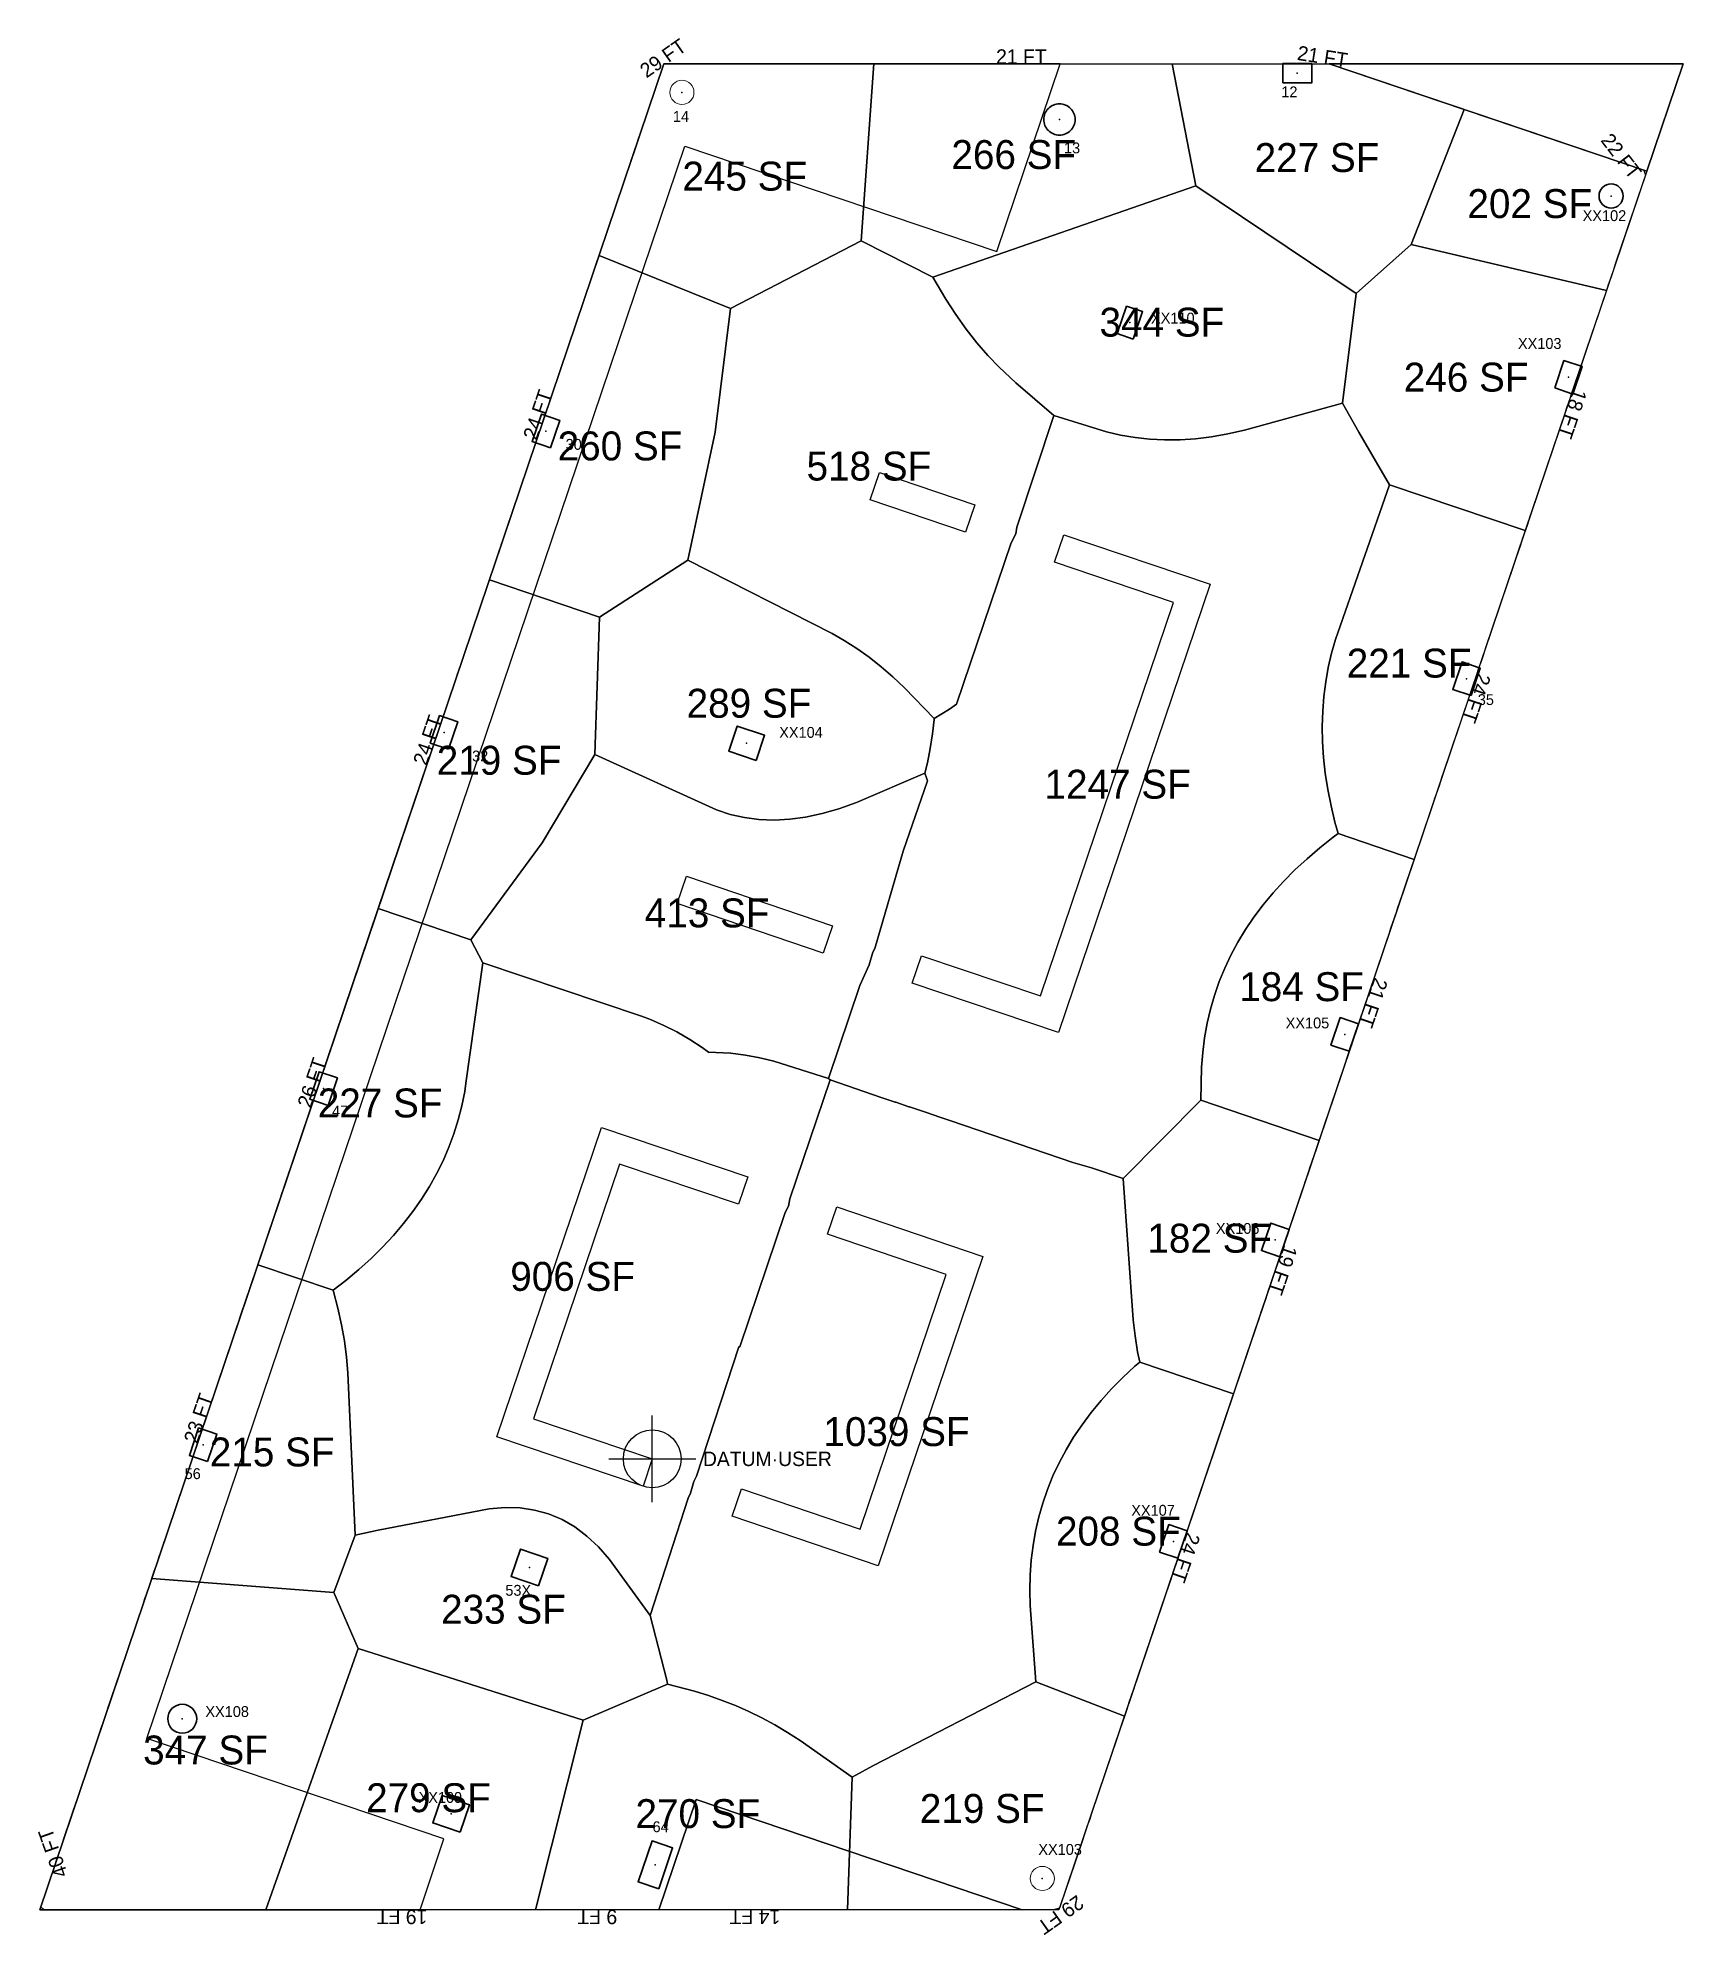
# Model space of a CAD drawing. Header units: metres. Extents: x 29 to 12657, y -13 to 49076.
# Drawn here: x 10662 to 12027, y 45038 to 46612 of the extents above; entities that cross this region are included whole.
import ezdxf
from ezdxf.enums import TextEntityAlignment as Align

# ---------------------------------------------------------------- set-up
doc = ezdxf.new("R2010")
doc.units = ezdxf.units.M
doc.layers.add('COL-IDEN', color=171, linetype='Continuous', lineweight=30)
doc.layers.add('COLS', color=52, linetype='Continuous', lineweight=20)
for name, color, linetype in [('FLOOR_15_AREA_LABELS', 3, 'Continuous'), ('FLOOR_15_BOUNDARY', 5, 'Continuous'), ('FLOOR_15_COLUMNS', 7, 'Continuous'), ('FLOOR_15_DATUM', 4, 'Continuous'), ('FLOOR_15_FASCADE_COLUMNS', 30, 'Continuous'), ('FLOOR_15_LARGE_TRIBUTARY', 6, 'Continuous'), ('FLOOR_15_TRIBUTARY_COL_0', 2, 'Continuous'), ('FLOOR_15_TRIBUTARY_COL_1', 2, 'Continuous'), ('FLOOR_15_TRIBUTARY_COL_10', 2, 'Continuous'), ('FLOOR_15_TRIBUTARY_COL_11', 2, 'Continuous'), ('FLOOR_15_TRIBUTARY_COL_12', 2, 'Continuous'), ('FLOOR_15_TRIBUTARY_COL_13', 2, 'Continuous'), ('FLOOR_15_TRIBUTARY_COL_14', 2, 'Continuous'), ('FLOOR_15_TRIBUTARY_COL_15', 2, 'Continuous'), ('FLOOR_15_TRIBUTARY_COL_16', 2, 'Continuous'), ('FLOOR_15_TRIBUTARY_COL_17', 2, 'Continuous'), ('FLOOR_15_TRIBUTARY_COL_18', 2, 'Continuous'), ('FLOOR_15_TRIBUTARY_COL_19', 2, 'Continuous'), ('FLOOR_15_TRIBUTARY_COL_2', 2, 'Continuous'), ('FLOOR_15_TRIBUTARY_COL_3', 2, 'Continuous'), ('FLOOR_15_TRIBUTARY_COL_4', 2, 'Continuous'), ('FLOOR_15_TRIBUTARY_COL_5', 2, 'Continuous'), ('FLOOR_15_TRIBUTARY_COL_6', 2, 'Continuous'), ('FLOOR_15_TRIBUTARY_COL_7', 2, 'Continuous'), ('FLOOR_15_TRIBUTARY_COL_8', 2, 'Continuous'), ('FLOOR_15_TRIBUTARY_COL_9', 2, 'Continuous'), ('FLOOR_15_WALL_TRIBUTARY_0', 1, 'Continuous'), ('FLOOR_15_WALL_TRIBUTARY_1', 1, 'Continuous'), ('FLOOR_15_WALL_TRIBUTARY_2', 1, 'Continuous'), ('FLOOR_15_WALL_TRIBUTARY_3', 1, 'Continuous'), ('FLOOR_15_WALL_TRIBUTARY_4', 1, 'Continuous'), ('SLAB-BALCONY', 3, 'Continuous'), ('SLAB-RESIDENTIAL', 6, 'Continuous'), ('WALL', 4, 'Continuous')]:
    doc.layers.add(name, color=color, linetype=linetype)

msp = doc.modelspace()

# ---------------------------------------------------------------- texts
at = {"layer": 'COL-IDEN', "char_height": 9, "attachment_point": 1}
for s, insert, width in [('12', (11693.9, 46571.9), 16.968), ('14', (11189.1, 46551.5), 16.968), ('13', (11513.6, 46525.4), 16.968), ('XX102', (11943.9, 46469.2), 16.968), ('XX110', (11585.8, 46384.2), 16.968), ('XX103', (11890.2, 46363.1), 16.968), ('30', (11100.1, 46279.4), 16.968), ('35', (11856.9, 46067.6), 16.968), ('XX104', (11277.3, 46040.4), 16.968), ('32', (11022.5, 46020.8), 16.968), ('XX105', (11697.5, 45799.3), 16.968), ('47', (10906.3, 45726.2), 16.968), ('XX106', (11639.6, 45628.8), 16.968), ('56', (10784, 45425.3), 16.968), ('XX107', (11569.4, 45394.9), 16.968), ('53X', (11050.1, 45328.5), 26.967), ('XX108', (10801.2, 45227.9), 16.968), ('XX109', (10978.1, 45156.6), 16.968), ('64', (11172.2, 45132.3), 19.998), ('XX103', (11492.3, 45113.5), 16.968)]:
    msp.add_mtext(s, dxfattribs=dict(at, insert=insert, width=width))
at = {"layer": 'FLOOR_15_AREA_LABELS'}
for s, p in [('266 SF', (11471.9, 46515.4)), ('227 SF', (11723.5, 46512.9)), ('245 SF', (11248.7, 46497.5)), ('202 SF', (11900, 46474.7)), ('344 SF', (11594.8, 46376.3)), ('246 SF', (11847.2, 46330.7)), ('260 SF', (11145.2, 46273.6)), ('518 SF', (11351.7, 46256.9)), ('221 SF', (11799.9, 46093.4)), ('289 SF', (11252.2, 46060.1)), ('219 SF', (11044.9, 46012.8)), ('1247 SF', (11558.1, 45992.9)), ('413 SF', (11217.5, 45886.1)), ('184 SF', (11710.7, 45824.9)), ('227 SF', (10946.2, 45728.4)), ('182 SF', (11634.5, 45616.2)), ('906 SF', (11105.9, 45584.5)), ('1039 SF', (11374.6, 45455.7)), ('215 SF', (10856.6, 45438.8)), ('208 SF', (11558.7, 45373.1)), ('233 SF', (11048.5, 45308.3)), ('347 SF', (10801.3, 45191.5)), ('279 SF', (10986.3, 45151.9)), ('270 SF', (11209.8, 45138.7)), ('219 SF', (11445.7, 45143))]:
    msp.add_text(s, height=24, dxfattribs=at).set_placement(p, align=Align.MIDDLE_CENTER)
at = {"layer": 'FLOOR_15_DATUM'}
msp.add_text('DATUM·USER', height=12, dxfattribs=at).set_placement((11214, 45427.1))
at = {"layer": 'FLOOR_15_FASCADE_COLUMNS'}
for s, rotation, p in [('29 FT', 35.05, (11180.9, 46595.4)), ('21 FT', -8.8586, (11728.1, 46596.7)), ('22 FT', -52.3236, (11975.9, 46514.1)), ('24 FT', 71.3229, (11076.9, 46299.5)), ('18 FT', -108.6761, (11935.4, 46300.3)), ('24 FT', -108.6761, (11855.6, 46064.4)), ('24 FT', 71.3229, (10985.6, 46029.5)), ('21 FT', -108.6761, (11770.1, 45811.5)), ('26 FT', 71.3229, (10889.6, 45745.3)), ('19 FT', -108.6761, (11695.2, 45589.8)), ('23 FT', 71.3229, (10795.4, 45466.8)), ('24 FT', -108.6761, (11614.5, 45351.1)), ('40 FT', 109.3329, (10674.8, 45105.9)), ('29 FT', -144.7231, (11510.8, 45054.7)), ('19 FT', 180, (10964.4, 45053)), ('9 FT', 180, (11126.4, 45053)), ('14 FT', 180, (11257.1, 45053))]:
    msp.add_text(s, height=12, rotation=rotation, dxfattribs=at).set_placement(p, align=Align.MIDDLE_CENTER)
msp.add_text('21 FT', height=12, dxfattribs=at).set_placement((11478.2, 46596.7), align=Align.MIDDLE_CENTER)

# ---------------------------------------------------------------- linework, layer by layer
at = {"layer": 'COLS', "lineweight": 30}
for points in [[(11695.1, 46574.9), (11695.1, 46590.9), (11719.1, 46590.9), (11719.1, 46574.9)], [(11571.1, 46362.3), (11557.8, 46366.8), (11565.5, 46389.5), (11578.8, 46385.1)], [(11920.7, 46321.8), (11935.8, 46316.6), (11943.5, 46339.4), (11928.4, 46344.5)], [(11087.5, 46272.1), (11072.3, 46277.2), (11080, 46300), (11095.2, 46294.8)], [(11851.3, 46066.5), (11836.1, 46071.6), (11843.8, 46094.4), (11859, 46089.2)], [(11002.9, 46022), (10987.8, 46027.1), (10995.5, 46049.9), (11010.6, 46044.7)], [(11258.1, 46012.7), (11235.4, 46020.4), (11242.5, 46041.2), (11265.2, 46033.6)], [(11750.3, 45771.3), (11735.1, 45776.4), (11742.8, 45799.2), (11757.9, 45794.1)], [(10903, 45726.4), (10887.8, 45731.6), (10895.5, 45754.3), (10910.7, 45749.2)], [(11692.6, 45600.8), (11677.4, 45605.9), (11685.1, 45628.7), (11700.3, 45623.5)], [(10803.1, 45430.9), (10787.9, 45436), (10795.6, 45458.7), (10810.8, 45453.6)], [(11608.1, 45350.7), (11592.9, 45355.8), (11600.6, 45378.6), (11615.7, 45373.4)], [(11077.6, 45327.7), (11054.9, 45335.4), (11062.6, 45358.2), (11085.3, 45350.5)], [(11012.6, 45123.3), (10989.9, 45131), (10997.6, 45153.7), (11020.3, 45146.1)], [(11177.3, 45076.2), (11160.2, 45082), (11171.8, 45116.1), (11188.8, 45110.3)]]:
    msp.add_lwpolyline(points, close=True, dxfattribs=at)
for points in [[(11522.8, 46544.5, 0.414214), (11509.8, 46557.5, 0.414214), (11496.8, 46544.5, 0.414214), (11509.8, 46531.5, 0.414214)], [(11977.5, 46481, 0.414214), (11967.5, 46491, 0.414214), (11957.5, 46481, 0.414214), (11967.5, 46471, 0.414214)], [(10794, 45217.4, 0.414214), (10782, 45229.4, 0.414214), (10770, 45217.4, 0.414214), (10782, 45205.4, 0.414214)]]:
    msp.add_lwpolyline(points, format="xyb", close=True, dxfattribs=at)
at = {"layer": 'COLS'}
for centre in [(11196.6, 46567), (11495.6, 45084.9)]:
    msp.add_circle(centre, 10, dxfattribs=at)
at = {"layer": 'FLOOR_15_BOUNDARY'}
for points in [[(11177.4, 45059), (10979.3, 45059), (10663.9, 45059), (11181.7, 46590.7), (11510.5, 46590.7), (11733.7, 46590.7), (11997.1, 46501.7), (11509.4, 45059), (11478.9, 45059), (11177.4, 45059)], [(11733.7, 46590.7), (12027.2, 46590.7), (11997.2, 46501.6), (11733.7, 46590.7)]]:
    msp.add_lwpolyline(points, close=True, dxfattribs=at)
at = {"layer": 'FLOOR_15_COLUMNS'}
for p in [(11707.1, 46582.9), (11196.6, 46567), (11509.8, 46544.5), (11967.5, 46481), (11568.3, 46375.9), (11932.1, 46330.6), (11083.7, 46286), (11847.5, 46080.4), (10999.2, 46035.9), (11250.3, 46027), (11746.5, 45785.2), (10899.3, 45740.4), (11688.9, 45614.7), (10799.4, 45444.8), (11604.3, 45364.6), (11070.1, 45343), (10782, 45217.4), (11005.1, 45138.5), (11174.5, 45096.1), (11495.6, 45084.9)]:
    msp.add_point(p, dxfattribs=at)
at = {"layer": 'FLOOR_15_DATUM'}
for p, q in [((11172, 45397.1), (11172, 45469.1)), ((11136, 45433.1), (11208, 45433.1))]:
    msp.add_line(p, q, dxfattribs=at)
msp.add_circle((11172, 45433.1), 24, dxfattribs=at)
at = {"layer": 'FLOOR_15_FASCADE_COLUMNS'}
for points in [[(11127.7, 46431.1), (11129.7, 46436.8), (11131.6, 46442.5), (11133.5, 46448.2), (11135.4, 46453.9), (11137.3, 46459.6), (11139.3, 46465.2), (11141.2, 46470.9), (11143.1, 46476.6), (11145, 46482.3), (11147, 46488), (11148.9, 46493.7), (11150.8, 46499.3), (11152.7, 46505), (11154.6, 46510.7), (11156.6, 46516.4), (11158.5, 46522.1), (11160.4, 46527.8), (11162.3, 46533.5), (11164.2, 46539.1), (11166.2, 46544.8), (11168.1, 46550.5), (11170, 46556.2), (11171.9, 46561.9), (11173.9, 46567.6), (11175.8, 46573.2), (11177.7, 46578.9), (11179.6, 46584.6), (11181.5, 46590.3), (11187.2, 46590.7), (11193.2, 46590.7), (11199.2, 46590.7), (11205.2, 46590.7), (11211.2, 46590.7), (11217.2, 46590.7), (11223.2, 46590.7), (11229.2, 46590.7), (11235.2, 46590.7), (11241.2, 46590.7), (11247.2, 46590.7), (11253.2, 46590.7), (11259.2, 46590.7), (11265.2, 46590.7), (11271.2, 46590.7), (11277.2, 46590.7), (11283.2, 46590.7), (11289.2, 46590.7), (11295.2, 46590.7), (11301.2, 46590.7), (11307.2, 46590.7), (11313.2, 46590.7), (11319.2, 46590.7), (11325.2, 46590.7), (11331.2, 46590.7), (11337.2, 46590.7), (11343.2, 46590.7), (11349.2, 46590.7), (11355.2, 46590.7)], [(11355.2, 46590.7), (11361.2, 46590.7), (11367.2, 46590.7), (11373.2, 46590.7), (11379.2, 46590.7), (11385.2, 46590.7), (11391.2, 46590.7), (11397.2, 46590.7), (11403.2, 46590.7), (11409.2, 46590.7), (11415.2, 46590.7), (11421.2, 46590.7), (11427.2, 46590.7), (11433.2, 46590.7), (11439.2, 46590.7), (11445.2, 46590.7), (11451.2, 46590.7), (11457.2, 46590.7), (11463.2, 46590.7), (11469.2, 46590.7), (11475.2, 46590.7), (11481.2, 46590.7), (11487.2, 46590.7), (11493.2, 46590.7), (11499.2, 46590.7), (11505.2, 46590.7), (11511.2, 46590.7), (11517.2, 46590.7), (11523.2, 46590.7), (11529.2, 46590.7), (11535.2, 46590.7), (11541.2, 46590.7), (11547.2, 46590.7), (11553.2, 46590.7), (11559.2, 46590.7), (11565.2, 46590.7), (11571.2, 46590.7), (11577.2, 46590.7), (11583.2, 46590.7), (11589.2, 46590.7), (11595.2, 46590.7), (11601.2, 46590.7)], [(11601.2, 46590.7), (11607.2, 46590.7), (11613.2, 46590.7), (11619.2, 46590.7), (11625.2, 46590.7), (11631.2, 46590.7), (11637.2, 46590.7), (11643.2, 46590.7), (11649.2, 46590.7), (11655.2, 46590.7), (11661.2, 46590.7), (11667.2, 46590.7), (11673.2, 46590.7), (11679.2, 46590.7), (11685.2, 46590.7), (11691.2, 46590.7), (11697.2, 46590.7), (11703.2, 46590.7), (11709.2, 46590.7), (11715.2, 46590.7), (11721.2, 46590.7), (11727.2, 46590.7), (11733.2, 46590.7), (11738.9, 46588.9), (11744.6, 46587), (11750.3, 46585.1), (11756, 46583.2), (11761.7, 46581.3), (11767.4, 46579.3), (11773, 46577.4), (11778.7, 46575.5), (11784.4, 46573.6), (11790.1, 46571.6), (11795.8, 46569.7), (11801.5, 46567.8), (11807.1, 46565.9), (11812.8, 46564), (11818.5, 46562), (11824.2, 46560.1), (11829.9, 46558.2), (11835.6, 46556.3), (11841.2, 46554.4), (11846.9, 46552.4)], [(11846.9, 46552.4), (11852.6, 46550.5), (11858.3, 46548.6), (11864, 46546.7), (11869.7, 46544.7), (11875.4, 46542.8), (11881, 46540.9), (11886.7, 46539), (11892.4, 46537.1), (11898.1, 46535.1), (11903.8, 46533.2), (11909.5, 46531.3), (11915.1, 46529.4), (11920.8, 46527.5), (11926.5, 46525.5), (11932.2, 46523.6), (11937.9, 46521.7), (11943.6, 46519.8), (11949.2, 46517.8), (11954.9, 46515.9), (11960.6, 46514), (11966.3, 46512.1), (11972, 46510.2), (11977.7, 46508.2), (11983.3, 46506.3), (11989, 46504.4), (11994.7, 46502.5), (11996, 46498.4), (11994, 46492.7), (11992.1, 46487), (11990.2, 46481.3), (11988.3, 46475.6), (11986.4, 46469.9), (11984.4, 46464.3), (11982.5, 46458.6), (11980.6, 46452.9), (11978.7, 46447.2), (11976.8, 46441.5), (11974.8, 46435.8), (11972.9, 46430.2), (11971, 46424.5), (11969.1, 46418.8), (11967.2, 46413.1), (11965.2, 46407.4), (11963.3, 46401.7)], [(11037.4, 46164), (11039.4, 46169.7), (11041.3, 46175.4), (11043.2, 46181), (11045.1, 46186.7), (11047, 46192.4), (11049, 46198.1), (11050.9, 46203.8), (11052.8, 46209.5), (11054.7, 46215.1), (11056.6, 46220.8), (11058.6, 46226.5), (11060.5, 46232.2), (11062.4, 46237.9), (11064.3, 46243.6), (11066.3, 46249.3), (11068.2, 46254.9), (11070.1, 46260.6), (11072, 46266.3), (11073.9, 46272), (11075.9, 46277.7), (11077.8, 46283.4), (11079.7, 46289), (11081.6, 46294.7), (11083.5, 46300.4), (11085.5, 46306.1), (11087.4, 46311.8), (11089.3, 46317.5), (11091.2, 46323.1), (11093.2, 46328.8), (11095.1, 46334.5), (11097, 46340.2), (11098.9, 46345.9), (11100.8, 46351.6), (11102.8, 46357.2), (11104.7, 46362.9), (11106.6, 46368.6), (11108.5, 46374.3), (11110.4, 46380), (11112.4, 46385.7), (11114.3, 46391.4), (11116.2, 46397), (11118.1, 46402.7), (11120.1, 46408.4), (11122, 46414.1), (11123.9, 46419.8), (11125.8, 46425.5), (11127.7, 46431.1)], [(11963.3, 46401.7), (11961.4, 46396), (11959.5, 46390.4), (11957.5, 46384.7), (11955.6, 46379), (11953.7, 46373.3), (11951.8, 46367.6), (11949.9, 46361.9), (11947.9, 46356.3), (11946, 46350.6), (11944.1, 46344.9), (11942.2, 46339.2), (11940.3, 46333.5), (11938.3, 46327.8), (11936.4, 46322.2), (11934.5, 46316.5), (11932.6, 46310.8), (11930.6, 46305.1), (11928.7, 46299.4), (11926.8, 46293.7), (11924.9, 46288), (11923, 46282.4), (11921, 46276.7), (11919.1, 46271), (11917.2, 46265.3), (11915.3, 46259.6), (11913.4, 46253.9), (11911.4, 46248.3), (11909.5, 46242.6), (11907.6, 46236.9), (11905.7, 46231.2), (11903.7, 46225.5), (11901.8, 46219.8), (11899.9, 46214.2), (11898, 46208.5), (11896.1, 46202.8)], [(11896.1, 46202.8), (11894.1, 46197.1), (11892.2, 46191.4), (11890.3, 46185.7), (11888.4, 46180.1), (11886.5, 46174.4), (11884.5, 46168.7), (11882.6, 46163), (11880.7, 46157.3), (11878.8, 46151.6), (11876.8, 46145.9), (11874.9, 46140.3), (11873, 46134.6), (11871.1, 46128.9), (11869.2, 46123.2), (11867.2, 46117.5), (11865.3, 46111.8), (11863.4, 46106.2), (11861.5, 46100.5), (11859.6, 46094.8), (11857.6, 46089.1), (11855.7, 46083.4), (11853.8, 46077.7), (11851.9, 46072.1), (11850, 46066.4), (11848, 46060.7), (11846.1, 46055), (11844.2, 46049.3), (11842.3, 46043.6), (11840.3, 46038), (11838.4, 46032.3), (11836.5, 46026.6), (11834.6, 46020.9), (11832.7, 46015.2), (11830.7, 46009.5), (11828.8, 46003.8), (11826.9, 45998.2), (11825, 45992.5), (11823.1, 45986.8), (11821.1, 45981.1), (11819.2, 45975.4), (11817.3, 45969.7), (11815.4, 45964.1), (11813.4, 45958.4), (11811.5, 45952.7), (11809.6, 45947), (11807.7, 45941.3), (11805.8, 45935.6), (11803.8, 45930)], [(10945.2, 45891.2), (10947.1, 45896.8), (10949, 45902.5), (10951, 45908.2), (10952.9, 45913.9), (10954.8, 45919.6), (10956.7, 45925.3), (10958.7, 45930.9), (10960.6, 45936.6), (10962.5, 45942.3), (10964.4, 45948), (10966.3, 45953.7), (10968.3, 45959.4), (10970.2, 45965.1), (10972.1, 45970.7), (10974, 45976.4), (10975.9, 45982.1), (10977.9, 45987.8), (10979.8, 45993.5), (10981.7, 45999.2), (10983.6, 46004.8), (10985.6, 46010.5), (10987.5, 46016.2), (10989.4, 46021.9), (10991.3, 46027.6), (10993.2, 46033.3), (10995.2, 46038.9), (10997.1, 46044.6), (10999, 46050.3), (11000.9, 46056), (11002.8, 46061.7), (11004.8, 46067.4), (11006.7, 46073), (11008.6, 46078.7), (11010.5, 46084.4), (11012.5, 46090.1), (11014.4, 46095.8), (11016.3, 46101.5), (11018.2, 46107.2), (11020.1, 46112.8), (11022.1, 46118.5), (11024, 46124.2), (11025.9, 46129.9), (11027.8, 46135.6), (11029.7, 46141.3), (11031.7, 46146.9), (11033.6, 46152.6), (11035.5, 46158.3), (11037.4, 46164)], [(11803.8, 45930), (11801.9, 45924.3), (11800, 45918.6), (11798.1, 45912.9), (11796.2, 45907.2), (11794.2, 45901.5), (11792.3, 45895.8), (11790.4, 45890.2), (11788.5, 45884.5), (11786.5, 45878.8), (11784.6, 45873.1), (11782.7, 45867.4), (11780.8, 45861.7), (11778.9, 45856.1), (11776.9, 45850.4), (11775, 45844.7), (11773.1, 45839), (11771.2, 45833.3), (11769.3, 45827.6), (11767.3, 45822), (11765.4, 45816.3), (11763.5, 45810.6), (11761.6, 45804.9), (11759.6, 45799.2), (11757.7, 45793.5), (11755.8, 45787.9), (11753.9, 45782.2), (11752, 45776.5), (11750, 45770.8), (11748.1, 45765.1), (11746.2, 45759.4), (11744.3, 45753.7), (11742.4, 45748.1), (11740.4, 45742.4), (11738.5, 45736.7), (11736.6, 45731), (11734.7, 45725.3), (11732.8, 45719.6), (11730.8, 45714), (11728.9, 45708.3), (11727, 45702.6), (11725.1, 45696.9)], [(10845.3, 45595.6), (10847.2, 45601.3), (10849.1, 45607), (10851.1, 45612.6), (10853, 45618.3), (10854.9, 45624), (10856.8, 45629.7), (10858.7, 45635.4), (10860.7, 45641.1), (10862.6, 45646.7), (10864.5, 45652.4), (10866.4, 45658.1), (10868.4, 45663.8), (10870.3, 45669.5), (10872.2, 45675.2), (10874.1, 45680.8), (10876, 45686.5), (10878, 45692.2), (10879.9, 45697.9), (10881.8, 45703.6), (10883.7, 45709.3), (10885.6, 45715), (10887.6, 45720.6), (10889.5, 45726.3), (10891.4, 45732), (10893.3, 45737.7), (10895.3, 45743.4), (10897.2, 45749.1), (10899.1, 45754.7), (10901, 45760.4), (10902.9, 45766.1), (10904.9, 45771.8), (10906.8, 45777.5), (10908.7, 45783.2), (10910.6, 45788.8), (10912.5, 45794.5), (10914.5, 45800.2), (10916.4, 45805.9), (10918.3, 45811.6), (10920.2, 45817.3), (10922.2, 45822.9), (10924.1, 45828.6), (10926, 45834.3), (10927.9, 45840), (10929.8, 45845.7), (10931.8, 45851.4), (10933.7, 45857.1), (10935.6, 45862.7), (10937.5, 45868.4), (10939.4, 45874.1), (10941.4, 45879.8), (10943.3, 45885.5), (10945.2, 45891.2)], [(11725.1, 45696.9), (11723.1, 45691.2), (11721.2, 45685.5), (11719.3, 45679.9), (11717.4, 45674.2), (11715.5, 45668.5), (11713.5, 45662.8), (11711.6, 45657.1), (11709.7, 45651.4), (11707.8, 45645.8), (11705.9, 45640.1), (11703.9, 45634.4), (11702, 45628.7), (11700.1, 45623), (11698.2, 45617.3), (11696.2, 45611.6), (11694.3, 45606), (11692.4, 45600.3), (11690.5, 45594.6), (11688.6, 45588.9), (11686.6, 45583.2), (11684.7, 45577.5), (11682.8, 45571.9), (11680.9, 45566.2), (11679, 45560.5), (11677, 45554.8), (11675.1, 45549.1), (11673.2, 45543.4), (11671.3, 45537.8), (11669.3, 45532.1), (11667.4, 45526.4), (11665.5, 45520.7), (11663.6, 45515), (11661.7, 45509.3), (11659.7, 45503.6), (11657.8, 45498), (11655.9, 45492.3), (11654, 45486.6)], [(10756.9, 45334.1), (10758.8, 45339.8), (10760.8, 45345.5), (10762.7, 45351.2), (10764.6, 45356.9), (10766.5, 45362.5), (10768.4, 45368.2), (10770.4, 45373.9), (10772.3, 45379.6), (10774.2, 45385.3), (10776.1, 45391), (10778, 45396.6), (10780, 45402.3), (10781.9, 45408), (10783.8, 45413.7), (10785.7, 45419.4), (10787.7, 45425.1), (10789.6, 45430.8), (10791.5, 45436.4), (10793.4, 45442.1), (10795.3, 45447.8), (10797.3, 45453.5), (10799.2, 45459.2), (10801.1, 45464.9), (10803, 45470.5), (10804.9, 45476.2), (10806.9, 45481.9), (10808.8, 45487.6), (10810.7, 45493.3), (10812.6, 45499), (10814.6, 45504.6), (10816.5, 45510.3), (10818.4, 45516), (10820.3, 45521.7), (10822.2, 45527.4), (10824.2, 45533.1), (10826.1, 45538.7), (10828, 45544.4), (10829.9, 45550.1), (10831.8, 45555.8), (10833.8, 45561.5), (10835.7, 45567.2), (10837.6, 45572.9), (10839.5, 45578.5), (10841.5, 45584.2), (10843.4, 45589.9), (10845.3, 45595.6)], [(11654, 45486.6), (11652.1, 45480.9), (11650.1, 45475.2), (11648.2, 45469.5), (11646.3, 45463.9), (11644.4, 45458.2), (11642.4, 45452.5), (11640.5, 45446.8), (11638.6, 45441.1), (11636.7, 45435.4), (11634.8, 45429.8), (11632.8, 45424.1), (11630.9, 45418.4), (11629, 45412.7), (11627.1, 45407), (11625.2, 45401.3), (11623.2, 45395.7), (11621.3, 45390), (11619.4, 45384.3), (11617.5, 45378.6), (11615.6, 45372.9), (11613.6, 45367.2), (11611.7, 45361.5), (11609.8, 45355.9), (11607.9, 45350.2), (11605.9, 45344.5), (11604, 45338.8), (11602.1, 45333.1), (11600.2, 45327.4), (11598.3, 45321.8), (11596.3, 45316.1), (11594.4, 45310.4), (11592.5, 45304.7), (11590.6, 45299), (11588.7, 45293.3), (11586.7, 45287.7), (11584.8, 45282), (11582.9, 45276.3), (11581, 45270.6), (11579, 45264.9), (11577.1, 45259.2), (11575.2, 45253.5), (11573.3, 45247.9), (11571.4, 45242.2), (11569.4, 45236.5), (11567.5, 45230.8), (11565.6, 45225.1), (11563.7, 45219.4)], [(10853.4, 45059), (10847.4, 45059), (10841.4, 45059), (10835.4, 45059), (10829.4, 45059), (10823.4, 45059), (10817.4, 45059), (10811.4, 45059), (10805.4, 45059), (10799.4, 45059), (10793.4, 45059), (10787.4, 45059), (10781.4, 45059), (10775.4, 45059), (10769.4, 45059), (10763.4, 45059), (10757.4, 45059), (10751.4, 45059), (10745.4, 45059), (10739.4, 45059), (10733.4, 45059), (10727.4, 45059), (10721.4, 45059), (10715.4, 45059), (10709.4, 45059), (10703.4, 45059), (10697.4, 45059), (10691.4, 45059), (10685.4, 45059), (10679.4, 45059), (10673.4, 45059), (10667.4, 45059), (10664.7, 45061.3), (10666.6, 45067), (10668.5, 45072.7), (10670.4, 45078.3), (10672.4, 45084), (10674.3, 45089.7), (10676.2, 45095.4), (10678.1, 45101.1), (10680.1, 45106.8), (10682, 45112.4), (10683.9, 45118.1), (10685.8, 45123.8), (10687.7, 45129.5), (10689.7, 45135.2), (10691.6, 45140.9), (10693.5, 45146.6), (10695.4, 45152.2), (10697.3, 45157.9), (10699.3, 45163.6), (10701.2, 45169.3), (10703.1, 45175), (10705, 45180.7), (10707, 45186.3), (10708.9, 45192), (10710.8, 45197.7), (10712.7, 45203.4), (10714.6, 45209.1), (10716.6, 45214.8), (10718.5, 45220.4), (10720.4, 45226.1), (10722.3, 45231.8), (10724.2, 45237.5), (10726.2, 45243.2), (10728.1, 45248.9), (10730, 45254.5), (10731.9, 45260.2), (10733.9, 45265.9), (10735.8, 45271.6), (10737.7, 45277.3), (10739.6, 45283), (10741.5, 45288.7), (10743.5, 45294.3), (10745.4, 45300), (10747.3, 45305.7), (10749.2, 45311.4), (10751.1, 45317.1), (10753.1, 45322.8), (10755, 45328.4), (10756.9, 45334.1)], [(11563.7, 45219.4), (11561.8, 45213.8), (11559.8, 45208.1), (11557.9, 45202.4), (11556, 45196.7), (11554.1, 45191), (11552.1, 45185.3), (11550.2, 45179.7), (11548.3, 45174), (11546.4, 45168.3), (11544.5, 45162.6), (11542.5, 45156.9), (11540.6, 45151.2), (11538.7, 45145.6), (11536.8, 45139.9), (11534.9, 45134.2), (11532.9, 45128.5), (11531, 45122.8), (11529.1, 45117.1), (11527.2, 45111.4), (11525.2, 45105.8), (11523.3, 45100.1), (11521.4, 45094.4), (11519.5, 45088.7), (11517.6, 45083), (11515.6, 45077.3), (11513.7, 45071.7), (11511.8, 45066), (11509.9, 45060.3), (11504.8, 45059), (11498.8, 45059), (11492.8, 45059), (11486.8, 45059), (11480.8, 45059), (11474.8, 45059), (11468.8, 45059), (11462.8, 45059), (11456.8, 45059), (11450.8, 45059), (11444.8, 45059), (11438.8, 45059), (11432.8, 45059), (11426.8, 45059), (11420.8, 45059), (11414.8, 45059), (11408.8, 45059), (11402.8, 45059), (11396.8, 45059), (11390.8, 45059), (11384.8, 45059), (11378.8, 45059), (11372.8, 45059), (11366.8, 45059), (11360.8, 45059), (11354.8, 45059), (11348.8, 45059), (11342.8, 45059), (11336.8, 45059)], [(11075.4, 45059), (11069.4, 45059), (11063.4, 45059), (11057.4, 45059), (11051.4, 45059), (11045.4, 45059), (11039.4, 45059), (11033.4, 45059), (11027.4, 45059), (11021.4, 45059), (11015.4, 45059), (11009.4, 45059), (11003.4, 45059), (10997.4, 45059), (10991.4, 45059), (10985.4, 45059), (10979.4, 45059), (10973.4, 45059), (10967.4, 45059), (10961.4, 45059), (10955.4, 45059), (10949.4, 45059), (10943.4, 45059), (10937.4, 45059), (10931.4, 45059), (10925.4, 45059), (10919.4, 45059), (10913.4, 45059), (10907.4, 45059), (10901.4, 45059), (10895.4, 45059), (10889.4, 45059), (10883.4, 45059), (10877.4, 45059), (10871.4, 45059), (10865.4, 45059), (10859.4, 45059), (10853.4, 45059)], [(11177.4, 45059), (11171.4, 45059), (11165.4, 45059), (11159.4, 45059), (11153.4, 45059), (11147.4, 45059), (11141.4, 45059), (11135.4, 45059), (11129.4, 45059), (11123.4, 45059), (11117.4, 45059), (11111.4, 45059), (11105.4, 45059), (11099.4, 45059), (11093.4, 45059), (11087.4, 45059), (11081.4, 45059), (11075.4, 45059)], [(11336.8, 45059), (11330.8, 45059), (11324.8, 45059), (11318.8, 45059), (11312.8, 45059), (11306.8, 45059), (11300.8, 45059), (11294.8, 45059), (11288.8, 45059), (11282.8, 45059), (11276.8, 45059), (11270.8, 45059), (11264.8, 45059), (11258.8, 45059), (11252.8, 45059), (11246.8, 45059), (11240.8, 45059), (11234.8, 45059), (11228.8, 45059), (11222.8, 45059), (11216.8, 45059), (11210.8, 45059), (11204.8, 45059), (11198.8, 45059), (11192.8, 45059), (11186.8, 45059), (11180.8, 45059), (11177.4, 45059)]]:
    msp.add_lwpolyline(points, dxfattribs=at)
at = {"layer": 'FLOOR_15_LARGE_TRIBUTARY'}
for points in [[(11345.2, 46443.9), (11237, 46387.6), (11127.9, 46431.5), (11181.7, 46590.7), (11355.7, 46590.7), (11345.2, 46443.9)], [(11345.2, 46443.9), (11355.7, 46590.7), (11510.5, 46590.7), (11603.2, 46590.7), (11622.9, 46489.3), (11404.7, 46413.6), (11345.2, 46443.9)], [(11801.5, 46440.7), (11756, 46400.1), (11622.9, 46489.3), (11603.2, 46590.7), (11733.7, 46590.7), (11845.5, 46552.9), (11801.5, 46440.7)], [(11801.5, 46440.7), (11845.5, 46552.9), (11997.1, 46501.7), (11963.6, 46402.5), (11801.5, 46440.7)], [(11404.7, 46413.6), (11622.9, 46489.3), (11756, 46400.1), (11744.7, 46309), (11663.2, 46286.7), (11649.5, 46283.6), (11636, 46281.2), (11622.8, 46279.6), (11609.9, 46278.7), (11597.1, 46278.6), (11584.7, 46279.2), (11572.5, 46280.5), (11560.5, 46282.6), (11548.8, 46285.4), (11505.2, 46299), (11473.6, 46325.9), (11459.8, 46338.9), (11450.5, 46348.7), (11441.4, 46359.2), (11432.5, 46370.5), (11423.9, 46382.6), (11415.6, 46395.4), (11404.7, 46413.6)], [(11371.7, 46081.9), (11361.9, 46090.4), (11351.9, 46098.3), (11341.7, 46105.6), (11331.3, 46112.2), (11321.2, 46118), (11201.6, 46178.7), (11224.2, 46285), (11237, 46387.6), (11345.2, 46443.9), (11404.7, 46413.6), (11415.6, 46395.4), (11423.9, 46382.6), (11432.5, 46370.5), (11441.4, 46359.2), (11450.5, 46348.7), (11459.8, 46338.9), (11473.6, 46325.9), (11505.2, 46299), (11474.5, 46206.1), (11473.6, 46200.7), (11469.8, 46193.2), (11424.5, 46059.2), (11418.6, 46055.1), (11406, 46047.3), (11381.3, 46072.8), (11371.7, 46081.9)], [(11783.6, 46241.4), (11758.1, 46284.9), (11744.7, 46309), (11756, 46400.1), (11801.5, 46440.7), (11963.6, 46402.5), (11896.2, 46203.3), (11783.6, 46241.4)], [(11237, 46387.6), (11224.2, 46285), (11201.6, 46178.7), (11128.3, 46131.6), (11036.9, 46162.5), (11127.9, 46431.5), (11237, 46387.6)], [(11453.7, 45702.1), (11453, 45702.3), (11442.3, 45705.9), (11441.6, 45706.1), (11431, 45709.8), (11430.2, 45710), (11419.6, 45713.6), (11418.9, 45713.8), (11408.2, 45717.4), (11407.5, 45717.6), (11396.9, 45721.3), (11396.1, 45721.5), (11385.5, 45725.1), (11384.8, 45725.3), (11374.1, 45729), (11373.4, 45729.2), (11362.8, 45732.8), (11362, 45733), (11319.5, 45747.6), (11318.1, 45748.8), (11344.2, 45825.9), (11352, 45843.1), (11355.1, 45853.6), (11356.5, 45856.6), (11380.1, 45937.4), (11400.4, 45995.6), (11399.5, 45998.2), (11398.2, 46002.1), (11400.3, 46010.7), (11402.6, 46022.5), (11404.5, 46034.6), (11406, 46046.7), (11406, 46047.3), (11418.6, 46055.1), (11424.5, 46059.2), (11469.8, 46193.2), (11473.6, 46200.7), (11474.5, 46206.1), (11505.2, 46299), (11548.8, 46285.4), (11560.5, 46282.6), (11572.5, 46280.5), (11584.7, 46279.2), (11597.1, 46278.6), (11609.9, 46278.7), (11622.8, 46279.6), (11636, 46281.2), (11649.5, 46283.6), (11663.2, 46286.7), (11744.7, 46309), (11758.1, 46284.9), (11783.6, 46241.4), (11738.9, 46113.1), (11735.5, 46101.6), (11732.8, 46089.8), (11730.7, 46077.9), (11729.1, 46065.8), (11728.2, 46053.4), (11727.8, 46040.9), (11728.1, 46028.1), (11729, 46015.1), (11730.4, 46002), (11732.5, 45988.6), (11735.2, 45975), (11738.4, 45961.3), (11741, 45952), (11737, 45949.1), (11725.8, 45940.2), (11715.2, 45931.1), (11705.2, 45921.8), (11695.8, 45912.3), (11687, 45902.7), (11678.8, 45892.8), (11671.2, 45882.7), (11664.2, 45872.3), (11657.9, 45861.8), (11652.1, 45851.1), (11646.9, 45840.2), (11642.4, 45829.1), (11638.4, 45817.7), (11635.1, 45806.2), (11632.3, 45794.5), (11630.2, 45782.5), (11628.7, 45770.4), (11627.7, 45758), (11627, 45730.6), (11562.7, 45665.6), (11536.4, 45674.5), (11521, 45679.1), (11465.1, 45698.2), (11464.3, 45698.4), (11453.7, 45702.1)], [(11741, 45952), (11738.4, 45961.3), (11735.2, 45975), (11732.5, 45988.6), (11730.4, 46002), (11729, 46015.1), (11728.1, 46028.1), (11727.8, 46040.9), (11728.2, 46053.4), (11729.1, 46065.8), (11730.7, 46077.9), (11732.8, 46089.8), (11735.5, 46101.6), (11738.9, 46113.1), (11783.6, 46241.4), (11896.2, 46203.3), (11804, 45930.5), (11741, 45952)], [(11128.3, 46131.6), (11201.6, 46178.7), (11321.2, 46118), (11331.3, 46112.2), (11341.7, 46105.6), (11351.9, 46098.3), (11361.9, 46090.4), (11371.7, 46081.9), (11381.3, 46072.8), (11406, 46047.3), (11406, 46046.7), (11404.5, 46034.6), (11402.6, 46022.5), (11400.3, 46010.7), (11398.2, 46002.1), (11341.4, 45977.8), (11326.9, 45972.6), (11312.9, 45968.6), (11299.2, 45965.6), (11286, 45963.8), (11273.1, 45963.2), (11260.5, 45963.6), (11248.4, 45965.2), (11236.7, 45967.9), (11225.3, 45971.7), (11124.2, 46017.5), (11128.3, 46131.6)], [(11128.3, 46131.6), (11124.2, 46017.5), (11080.7, 45944.2), (11021.5, 45863.7), (10944.7, 45889.7), (11036.9, 46162.5), (11128.3, 46131.6)], [(11224.8, 45770.4), (11218.6, 45770.5), (11213.4, 45774.3), (11203.1, 45781.2), (11192.5, 45787.3), (11181.7, 45792.8), (11170.6, 45797.6), (11163.1, 45800.3), (11031.4, 45844.8), (11021.5, 45863.7), (11080.7, 45944.2), (11124.2, 46017.5), (11225.3, 45971.7), (11236.7, 45967.9), (11248.4, 45965.2), (11260.5, 45963.6), (11273.1, 45963.2), (11286, 45963.8), (11299.2, 45965.6), (11312.9, 45968.6), (11326.9, 45972.6), (11341.4, 45977.8), (11398.2, 46002.1), (11399.5, 45998.2), (11400.4, 45995.6), (11380.1, 45937.4), (11356.5, 45856.6), (11355.1, 45853.6), (11352, 45843.1), (11344.2, 45825.9), (11318.1, 45748.8), (11272.9, 45763), (11261.3, 45765.9), (11249.3, 45768.1), (11237.2, 45769.6), (11224.8, 45770.4)], [(11627, 45730.6), (11627.7, 45758), (11628.7, 45770.4), (11630.2, 45782.5), (11632.3, 45794.5), (11635.1, 45806.2), (11638.4, 45817.7), (11642.4, 45829.1), (11646.9, 45840.2), (11652.1, 45851.1), (11657.9, 45861.8), (11664.2, 45872.3), (11671.2, 45882.7), (11678.8, 45892.8), (11687, 45902.7), (11695.8, 45912.3), (11705.2, 45921.8), (11715.2, 45931.1), (11725.8, 45940.2), (11737, 45949.1), (11741, 45952), (11804, 45930.5), (11725.2, 45697.4), (11627, 45730.6)], [(11021.5, 45863.7), (11031.4, 45844.8), (11017.4, 45744.9), (11016.4, 45737.8), (11014, 45726), (11011, 45714.3), (11007.4, 45702.8), (11003.2, 45691.6), (10998.4, 45680.5), (10993, 45669.7), (10987.1, 45659), (10980.5, 45648.6), (10973.3, 45638.4), (10965.6, 45628.3), (10957.2, 45618.5), (10948.2, 45608.8), (10938.7, 45599.4), (10928.5, 45590.2), (10917.8, 45581.1), (10907.3, 45573), (10844.8, 45594.1), (10944.7, 45889.7), (11021.5, 45863.7)], [(10916.6, 45530.9), (10914.2, 45544.4), (10911.2, 45558), (10907.6, 45571.9), (10907.3, 45573), (10917.8, 45581.1), (10928.5, 45590.2), (10938.7, 45599.4), (10948.2, 45608.8), (10957.2, 45618.5), (10965.6, 45628.3), (10973.3, 45638.4), (10980.5, 45648.6), (10987.1, 45659), (10993, 45669.7), (10998.4, 45680.5), (11003.2, 45691.6), (11007.4, 45702.8), (11011, 45714.3), (11014, 45726), (11016.4, 45737.8), (11017.4, 45744.9), (11031.4, 45844.8), (11163.1, 45800.3), (11170.6, 45797.6), (11181.7, 45792.8), (11192.5, 45787.3), (11203.1, 45781.2), (11213.4, 45774.3), (11218.6, 45770.5), (11224.8, 45770.4), (11237.2, 45769.6), (11249.3, 45768.1), (11261.3, 45765.9), (11272.9, 45763), (11318.1, 45748.8), (11319.5, 45747.6), (11286.2, 45648.9), (11285.1, 45642.9), (11282.3, 45637.5), (11244.7, 45526), (11243.9, 45526), (11208.8, 45418.6), (11206.6, 45414.2), (11203.6, 45404.5), (11201.7, 45400.6), (11170.1, 45303.2), (11136.5, 45349.6), (11127.4, 45360), (11117.8, 45369), (11107.7, 45376.6), (11097.1, 45382.7), (11086, 45387.4), (11074.4, 45390.6), (11062.3, 45392.4), (11049.8, 45392.7), (11036.7, 45391.6), (10944.7, 45374), (10925.6, 45369.7), (10919.5, 45504.5), (10918.3, 45517.6), (10916.6, 45530.9)], [(11273.6, 45212.3), (11262.9, 45218.1), (11252.1, 45223.5), (11241, 45228.3), (11229.9, 45232.7), (11218.5, 45236.7), (11207, 45240.2), (11184.7, 45246), (11184, 45249.5), (11170.1, 45303.2), (11201.7, 45400.6), (11203.6, 45404.5), (11206.6, 45414.2), (11208.8, 45418.6), (11243.9, 45526), (11244.7, 45526), (11282.3, 45637.5), (11285.1, 45642.9), (11286.2, 45648.9), (11319.5, 45747.6), (11362, 45733), (11362.8, 45732.8), (11373.4, 45729.2), (11374.1, 45729), (11384.8, 45725.3), (11385.5, 45725.1), (11396.1, 45721.5), (11396.9, 45721.3), (11407.5, 45717.6), (11408.2, 45717.4), (11418.9, 45713.8), (11419.6, 45713.6), (11430.2, 45710), (11431, 45709.8), (11441.6, 45706.1), (11442.3, 45705.9), (11453, 45702.3), (11453.7, 45702.1), (11464.3, 45698.4), (11465.1, 45698.2), (11521, 45679.1), (11536.4, 45674.5), (11562.7, 45665.6), (11571, 45548.4), (11572.6, 45535.2), (11574.7, 45521.8), (11576.4, 45513.4), (11572.3, 45509.9), (11562.4, 45500.6), (11553, 45491.1), (11544.3, 45481.4), (11536.1, 45471.5), (11528.6, 45461.4), (11521.6, 45451.1), (11515.3, 45440.6), (11509.6, 45429.8), (11504.4, 45418.9), (11499.9, 45407.7), (11496, 45396.4), (11492.7, 45384.9), (11490, 45373.1), (11487.9, 45361.1), (11486.4, 45349), (11485.5, 45336.6), (11485.2, 45324), (11485.5, 45311.3), (11490.1, 45248.1), (11354.9, 45178.4), (11337.8, 45169), (11294.6, 45199.3), (11284.2, 45206.1), (11273.6, 45212.3)], [(11576.4, 45513.4), (11574.7, 45521.8), (11572.6, 45535.2), (11571, 45548.4), (11562.7, 45665.6), (11627, 45730.6), (11725.2, 45697.4), (11654.2, 45487.1), (11576.4, 45513.4)], [(10907.3, 45573), (10907.6, 45571.9), (10911.2, 45558), (10914.2, 45544.4), (10916.6, 45530.9), (10918.3, 45517.6), (10919.5, 45504.5), (10925.6, 45369.7), (10907.7, 45322.2), (10756.8, 45333.7), (10844.8, 45594.1), (10907.3, 45573)], [(11490.1, 45248.1), (11485.5, 45311.3), (11485.2, 45324), (11485.5, 45336.6), (11486.4, 45349), (11487.9, 45361.1), (11490, 45373.1), (11492.7, 45384.9), (11496, 45396.4), (11499.9, 45407.7), (11504.4, 45418.9), (11509.6, 45429.8), (11515.3, 45440.6), (11521.6, 45451.1), (11528.6, 45461.4), (11536.1, 45471.5), (11544.3, 45481.4), (11553, 45491.1), (11562.4, 45500.6), (11572.3, 45509.9), (11576.4, 45513.4), (11654.2, 45487.1), (11563.7, 45219.5), (11490.1, 45248.1)], [(10944.7, 45374), (11036.7, 45391.6), (11049.8, 45392.7), (11062.3, 45392.4), (11074.4, 45390.6), (11086, 45387.4), (11097.1, 45382.7), (11107.7, 45376.6), (11117.8, 45369), (11127.4, 45360), (11136.5, 45349.6), (11170.1, 45303.2), (11184, 45249.5), (11184.7, 45246), (11114.6, 45216.3), (10928.1, 45275.6), (10907.7, 45322.2), (10925.6, 45369.7), (10944.7, 45374)], [(10907.7, 45322.2), (10928.1, 45275.6), (10851.5, 45059), (10663.9, 45059), (10756.8, 45333.7), (10907.7, 45322.2)], [(10928.1, 45275.6), (11114.6, 45216.3), (11075.2, 45059), (10979.3, 45059), (10851.5, 45059), (10928.1, 45275.6)], [(11114.6, 45216.3), (11184.7, 45246), (11207, 45240.2), (11218.5, 45236.7), (11229.9, 45232.7), (11241, 45228.3), (11252.1, 45223.5), (11262.9, 45218.1), (11273.6, 45212.3), (11284.2, 45206.1), (11294.6, 45199.3), (11337.8, 45169), (11334, 45059), (11177.4, 45059), (11075.2, 45059), (11114.6, 45216.3)], [(11337.8, 45169), (11354.9, 45178.4), (11490.1, 45248.1), (11563.7, 45219.5), (11509.4, 45059), (11478.9, 45059), (11334, 45059), (11337.8, 45169)]]:
    msp.add_lwpolyline(points, close=True, dxfattribs=at)
at = {"layer": 'FLOOR_15_TRIBUTARY_COL_0'}
msp.add_lwpolyline([(11783.6, 46241.4), (11758.1, 46284.9), (11744.7, 46309), (11756, 46400.1), (11801.5, 46440.7), (11963.6, 46402.5), (11896.2, 46203.3), (11783.6, 46241.4)], close=True, dxfattribs=at)
at = {"layer": 'FLOOR_15_TRIBUTARY_COL_1'}
msp.add_lwpolyline([(11801.5, 46440.7), (11756, 46400.1), (11622.9, 46489.3), (11603.2, 46590.7), (11733.7, 46590.7), (11845.5, 46552.9), (11801.5, 46440.7)], close=True, dxfattribs=at)
at = {"layer": 'FLOOR_15_TRIBUTARY_COL_10'}
msp.add_lwpolyline([(11404.7, 46413.6), (11622.9, 46489.3), (11756, 46400.1), (11744.7, 46309), (11663.2, 46286.7), (11649.5, 46283.6), (11636, 46281.2), (11622.8, 46279.6), (11609.9, 46278.7), (11597.1, 46278.6), (11584.7, 46279.2), (11572.5, 46280.5), (11560.5, 46282.6), (11548.8, 46285.4), (11505.2, 46299), (11473.6, 46325.9), (11459.8, 46338.9), (11450.5, 46348.7), (11441.4, 46359.2), (11432.5, 46370.5), (11423.9, 46382.6), (11415.6, 46395.4), (11404.7, 46413.6)], close=True, dxfattribs=at)
at = {"layer": 'FLOOR_15_TRIBUTARY_COL_11'}
msp.add_lwpolyline([(10944.7, 45374), (11036.7, 45391.6), (11049.8, 45392.7), (11062.3, 45392.4), (11074.4, 45390.6), (11086, 45387.4), (11097.1, 45382.7), (11107.7, 45376.6), (11117.8, 45369), (11127.4, 45360), (11136.5, 45349.6), (11170.1, 45303.2), (11184, 45249.5), (11184.7, 45246), (11114.6, 45216.3), (10928.1, 45275.6), (10907.7, 45322.2), (10925.6, 45369.7), (10944.7, 45374)], close=True, dxfattribs=at)
at = {"layer": 'FLOOR_15_TRIBUTARY_COL_12'}
msp.add_lwpolyline([(11128.3, 46131.6), (11201.6, 46178.7), (11321.2, 46118), (11331.3, 46112.2), (11341.7, 46105.6), (11351.9, 46098.3), (11361.9, 46090.4), (11371.7, 46081.9), (11381.3, 46072.8), (11406, 46047.3), (11406, 46046.7), (11404.5, 46034.6), (11402.6, 46022.5), (11400.3, 46010.7), (11398.2, 46002.1), (11341.4, 45977.8), (11326.9, 45972.6), (11312.9, 45968.6), (11299.2, 45965.6), (11286, 45963.8), (11273.1, 45963.2), (11260.5, 45963.6), (11248.4, 45965.2), (11236.7, 45967.9), (11225.3, 45971.7), (11124.2, 46017.5), (11128.3, 46131.6)], close=True, dxfattribs=at)
at = {"layer": 'FLOOR_15_TRIBUTARY_COL_13'}
msp.add_lwpolyline([(11114.6, 45216.3), (11184.7, 45246), (11207, 45240.2), (11218.5, 45236.7), (11229.9, 45232.7), (11241, 45228.3), (11252.1, 45223.5), (11262.9, 45218.1), (11273.6, 45212.3), (11284.2, 45206.1), (11294.6, 45199.3), (11337.8, 45169), (11334, 45059), (11177.4, 45059), (11075.2, 45059), (11114.6, 45216.3)], close=True, dxfattribs=at)
at = {"layer": 'FLOOR_15_TRIBUTARY_COL_14'}
msp.add_lwpolyline([(10928.1, 45275.6), (11114.6, 45216.3), (11075.2, 45059), (10979.3, 45059), (10851.5, 45059), (10928.1, 45275.6)], close=True, dxfattribs=at)
at = {"layer": 'FLOOR_15_TRIBUTARY_COL_15'}
msp.add_lwpolyline([(11801.5, 46440.7), (11845.5, 46552.9), (11997.1, 46501.7), (11963.6, 46402.5), (11801.5, 46440.7)], close=True, dxfattribs=at)
at = {"layer": 'FLOOR_15_TRIBUTARY_COL_16'}
msp.add_lwpolyline([(10907.7, 45322.2), (10928.1, 45275.6), (10851.5, 45059), (10663.9, 45059), (10756.8, 45333.7), (10907.7, 45322.2)], close=True, dxfattribs=at)
at = {"layer": 'FLOOR_15_TRIBUTARY_COL_17'}
msp.add_lwpolyline([(11345.2, 46443.9), (11355.7, 46590.7), (11510.5, 46590.7), (11603.2, 46590.7), (11622.9, 46489.3), (11404.7, 46413.6), (11345.2, 46443.9)], close=True, dxfattribs=at)
at = {"layer": 'FLOOR_15_TRIBUTARY_COL_18'}
msp.add_lwpolyline([(11345.2, 46443.9), (11237, 46387.6), (11127.9, 46431.5), (11181.7, 46590.7), (11355.7, 46590.7), (11345.2, 46443.9)], close=True, dxfattribs=at)
at = {"layer": 'FLOOR_15_TRIBUTARY_COL_19'}
msp.add_lwpolyline([(11337.8, 45169), (11354.9, 45178.4), (11490.1, 45248.1), (11563.7, 45219.5), (11509.4, 45059), (11478.9, 45059), (11334, 45059), (11337.8, 45169)], close=True, dxfattribs=at)
at = {"layer": 'FLOOR_15_TRIBUTARY_COL_2'}
msp.add_lwpolyline([(11741, 45952), (11738.4, 45961.3), (11735.2, 45975), (11732.5, 45988.6), (11730.4, 46002), (11729, 46015.1), (11728.1, 46028.1), (11727.8, 46040.9), (11728.2, 46053.4), (11729.1, 46065.8), (11730.7, 46077.9), (11732.8, 46089.8), (11735.5, 46101.6), (11738.9, 46113.1), (11783.6, 46241.4), (11896.2, 46203.3), (11804, 45930.5), (11741, 45952)], close=True, dxfattribs=at)
at = {"layer": 'FLOOR_15_TRIBUTARY_COL_3'}
msp.add_lwpolyline([(11237, 46387.6), (11224.2, 46285), (11201.6, 46178.7), (11128.3, 46131.6), (11036.9, 46162.5), (11127.9, 46431.5), (11237, 46387.6)], close=True, dxfattribs=at)
at = {"layer": 'FLOOR_15_TRIBUTARY_COL_4'}
msp.add_lwpolyline([(11128.3, 46131.6), (11124.2, 46017.5), (11080.7, 45944.2), (11021.5, 45863.7), (10944.7, 45889.7), (11036.9, 46162.5), (11128.3, 46131.6)], close=True, dxfattribs=at)
at = {"layer": 'FLOOR_15_TRIBUTARY_COL_5'}
msp.add_lwpolyline([(11021.5, 45863.7), (11031.4, 45844.8), (11017.4, 45744.9), (11016.4, 45737.8), (11014, 45726), (11011, 45714.3), (11007.4, 45702.8), (11003.2, 45691.6), (10998.4, 45680.5), (10993, 45669.7), (10987.1, 45659), (10980.5, 45648.6), (10973.3, 45638.4), (10965.6, 45628.3), (10957.2, 45618.5), (10948.2, 45608.8), (10938.7, 45599.4), (10928.5, 45590.2), (10917.8, 45581.1), (10907.3, 45573), (10844.8, 45594.1), (10944.7, 45889.7), (11021.5, 45863.7)], close=True, dxfattribs=at)
at = {"layer": 'FLOOR_15_TRIBUTARY_COL_6'}
msp.add_lwpolyline([(10907.3, 45573), (10907.6, 45571.9), (10911.2, 45558), (10914.2, 45544.4), (10916.6, 45530.9), (10918.3, 45517.6), (10919.5, 45504.5), (10925.6, 45369.7), (10907.7, 45322.2), (10756.8, 45333.7), (10844.8, 45594.1), (10907.3, 45573)], close=True, dxfattribs=at)
at = {"layer": 'FLOOR_15_TRIBUTARY_COL_7'}
msp.add_lwpolyline([(11490.1, 45248.1), (11485.5, 45311.3), (11485.2, 45324), (11485.5, 45336.6), (11486.4, 45349), (11487.9, 45361.1), (11490, 45373.1), (11492.7, 45384.9), (11496, 45396.4), (11499.9, 45407.7), (11504.4, 45418.9), (11509.6, 45429.8), (11515.3, 45440.6), (11521.6, 45451.1), (11528.6, 45461.4), (11536.1, 45471.5), (11544.3, 45481.4), (11553, 45491.1), (11562.4, 45500.6), (11572.3, 45509.9), (11576.4, 45513.4), (11654.2, 45487.1), (11563.7, 45219.5), (11490.1, 45248.1)], close=True, dxfattribs=at)
at = {"layer": 'FLOOR_15_TRIBUTARY_COL_8'}
msp.add_lwpolyline([(11576.4, 45513.4), (11574.7, 45521.8), (11572.6, 45535.2), (11571, 45548.4), (11562.7, 45665.6), (11627, 45730.6), (11725.2, 45697.4), (11654.2, 45487.1), (11576.4, 45513.4)], close=True, dxfattribs=at)
at = {"layer": 'FLOOR_15_TRIBUTARY_COL_9'}
msp.add_lwpolyline([(11627, 45730.6), (11627.7, 45758), (11628.7, 45770.4), (11630.2, 45782.5), (11632.3, 45794.5), (11635.1, 45806.2), (11638.4, 45817.7), (11642.4, 45829.1), (11646.9, 45840.2), (11652.1, 45851.1), (11657.9, 45861.8), (11664.2, 45872.3), (11671.2, 45882.7), (11678.8, 45892.8), (11687, 45902.7), (11695.8, 45912.3), (11705.2, 45921.8), (11715.2, 45931.1), (11725.8, 45940.2), (11737, 45949.1), (11741, 45952), (11804, 45930.5), (11725.2, 45697.4), (11627, 45730.6)], close=True, dxfattribs=at)
at = {"layer": 'FLOOR_15_WALL_TRIBUTARY_0'}
msp.add_lwpolyline([(11371.7, 46081.9), (11361.9, 46090.4), (11351.9, 46098.3), (11341.7, 46105.6), (11331.3, 46112.2), (11321.2, 46118), (11201.6, 46178.7), (11224.2, 46285), (11237, 46387.6), (11345.2, 46443.9), (11404.7, 46413.6), (11415.6, 46395.4), (11423.9, 46382.6), (11432.5, 46370.5), (11441.4, 46359.2), (11450.5, 46348.7), (11459.8, 46338.9), (11473.6, 46325.9), (11505.2, 46299), (11474.5, 46206.1), (11473.6, 46200.7), (11469.8, 46193.2), (11424.5, 46059.2), (11418.6, 46055.1), (11406, 46047.3), (11381.3, 46072.8), (11371.7, 46081.9)], close=True, dxfattribs=at)
at = {"layer": 'FLOOR_15_WALL_TRIBUTARY_1'}
msp.add_lwpolyline([(11453.7, 45702.1), (11453, 45702.3), (11442.3, 45705.9), (11441.6, 45706.1), (11431, 45709.8), (11430.2, 45710), (11419.6, 45713.6), (11418.9, 45713.8), (11408.2, 45717.4), (11407.5, 45717.6), (11396.9, 45721.3), (11396.1, 45721.5), (11385.5, 45725.1), (11384.8, 45725.3), (11374.1, 45729), (11373.4, 45729.2), (11362.8, 45732.8), (11362, 45733), (11319.5, 45747.6), (11318.1, 45748.8), (11344.2, 45825.9), (11352, 45843.1), (11355.1, 45853.6), (11356.5, 45856.6), (11380.1, 45937.4), (11400.4, 45995.6), (11399.5, 45998.2), (11398.2, 46002.1), (11400.3, 46010.7), (11402.6, 46022.5), (11404.5, 46034.6), (11406, 46046.7), (11406, 46047.3), (11418.6, 46055.1), (11424.5, 46059.2), (11469.8, 46193.2), (11473.6, 46200.7), (11474.5, 46206.1), (11505.2, 46299), (11548.8, 46285.4), (11560.5, 46282.6), (11572.5, 46280.5), (11584.7, 46279.2), (11597.1, 46278.6), (11609.9, 46278.7), (11622.8, 46279.6), (11636, 46281.2), (11649.5, 46283.6), (11663.2, 46286.7), (11744.7, 46309), (11758.1, 46284.9), (11783.6, 46241.4), (11738.9, 46113.1), (11735.5, 46101.6), (11732.8, 46089.8), (11730.7, 46077.9), (11729.1, 46065.8), (11728.2, 46053.4), (11727.8, 46040.9), (11728.1, 46028.1), (11729, 46015.1), (11730.4, 46002), (11732.5, 45988.6), (11735.2, 45975), (11738.4, 45961.3), (11741, 45952), (11737, 45949.1), (11725.8, 45940.2), (11715.2, 45931.1), (11705.2, 45921.8), (11695.8, 45912.3), (11687, 45902.7), (11678.8, 45892.8), (11671.2, 45882.7), (11664.2, 45872.3), (11657.9, 45861.8), (11652.1, 45851.1), (11646.9, 45840.2), (11642.4, 45829.1), (11638.4, 45817.7), (11635.1, 45806.2), (11632.3, 45794.5), (11630.2, 45782.5), (11628.7, 45770.4), (11627.7, 45758), (11627, 45730.6), (11562.7, 45665.6), (11536.4, 45674.5), (11521, 45679.1), (11465.1, 45698.2), (11464.3, 45698.4), (11453.7, 45702.1)], close=True, dxfattribs=at)
at = {"layer": 'FLOOR_15_WALL_TRIBUTARY_2'}
msp.add_lwpolyline([(11224.8, 45770.4), (11218.6, 45770.5), (11213.4, 45774.3), (11203.1, 45781.2), (11192.5, 45787.3), (11181.7, 45792.8), (11170.6, 45797.6), (11163.1, 45800.3), (11031.4, 45844.8), (11021.5, 45863.7), (11080.7, 45944.2), (11124.2, 46017.5), (11225.3, 45971.7), (11236.7, 45967.9), (11248.4, 45965.2), (11260.5, 45963.6), (11273.1, 45963.2), (11286, 45963.8), (11299.2, 45965.6), (11312.9, 45968.6), (11326.9, 45972.6), (11341.4, 45977.8), (11398.2, 46002.1), (11399.5, 45998.2), (11400.4, 45995.6), (11380.1, 45937.4), (11356.5, 45856.6), (11355.1, 45853.6), (11352, 45843.1), (11344.2, 45825.9), (11318.1, 45748.8), (11272.9, 45763), (11261.3, 45765.9), (11249.3, 45768.1), (11237.2, 45769.6), (11224.8, 45770.4)], close=True, dxfattribs=at)
at = {"layer": 'FLOOR_15_WALL_TRIBUTARY_3'}
msp.add_lwpolyline([(11273.6, 45212.3), (11262.9, 45218.1), (11252.1, 45223.5), (11241, 45228.3), (11229.9, 45232.7), (11218.5, 45236.7), (11207, 45240.2), (11184.7, 45246), (11184, 45249.5), (11170.1, 45303.2), (11201.7, 45400.6), (11203.6, 45404.5), (11206.6, 45414.2), (11208.8, 45418.6), (11243.9, 45526), (11244.7, 45526), (11282.3, 45637.5), (11285.1, 45642.9), (11286.2, 45648.9), (11319.5, 45747.6), (11362, 45733), (11362.8, 45732.8), (11373.4, 45729.2), (11374.1, 45729), (11384.8, 45725.3), (11385.5, 45725.1), (11396.1, 45721.5), (11396.9, 45721.3), (11407.5, 45717.6), (11408.2, 45717.4), (11418.9, 45713.8), (11419.6, 45713.6), (11430.2, 45710), (11431, 45709.8), (11441.6, 45706.1), (11442.3, 45705.9), (11453, 45702.3), (11453.7, 45702.1), (11464.3, 45698.4), (11465.1, 45698.2), (11521, 45679.1), (11536.4, 45674.5), (11562.7, 45665.6), (11571, 45548.4), (11572.6, 45535.2), (11574.7, 45521.8), (11576.4, 45513.4), (11572.3, 45509.9), (11562.4, 45500.6), (11553, 45491.1), (11544.3, 45481.4), (11536.1, 45471.5), (11528.6, 45461.4), (11521.6, 45451.1), (11515.3, 45440.6), (11509.6, 45429.8), (11504.4, 45418.9), (11499.9, 45407.7), (11496, 45396.4), (11492.7, 45384.9), (11490, 45373.1), (11487.9, 45361.1), (11486.4, 45349), (11485.5, 45336.6), (11485.2, 45324), (11485.5, 45311.3), (11490.1, 45248.1), (11354.9, 45178.4), (11337.8, 45169), (11294.6, 45199.3), (11284.2, 45206.1), (11273.6, 45212.3)], close=True, dxfattribs=at)
at = {"layer": 'FLOOR_15_WALL_TRIBUTARY_4'}
msp.add_lwpolyline([(10916.6, 45530.9), (10914.2, 45544.4), (10911.2, 45558), (10907.6, 45571.9), (10907.3, 45573), (10917.8, 45581.1), (10928.5, 45590.2), (10938.7, 45599.4), (10948.2, 45608.8), (10957.2, 45618.5), (10965.6, 45628.3), (10973.3, 45638.4), (10980.5, 45648.6), (10987.1, 45659), (10993, 45669.7), (10998.4, 45680.5), (11003.2, 45691.6), (11007.4, 45702.8), (11011, 45714.3), (11014, 45726), (11016.4, 45737.8), (11017.4, 45744.9), (11031.4, 45844.8), (11163.1, 45800.3), (11170.6, 45797.6), (11181.7, 45792.8), (11192.5, 45787.3), (11203.1, 45781.2), (11213.4, 45774.3), (11218.6, 45770.5), (11224.8, 45770.4), (11237.2, 45769.6), (11249.3, 45768.1), (11261.3, 45765.9), (11272.9, 45763), (11318.1, 45748.8), (11319.5, 45747.6), (11286.2, 45648.9), (11285.1, 45642.9), (11282.3, 45637.5), (11244.7, 45526), (11243.9, 45526), (11208.8, 45418.6), (11206.6, 45414.2), (11203.6, 45404.5), (11201.7, 45400.6), (11170.1, 45303.2), (11136.5, 45349.6), (11127.4, 45360), (11117.8, 45369), (11107.7, 45376.6), (11097.1, 45382.7), (11086, 45387.4), (11074.4, 45390.6), (11062.3, 45392.4), (11049.8, 45392.7), (11036.7, 45391.6), (10944.7, 45374), (10925.6, 45369.7), (10919.5, 45504.5), (10918.3, 45517.6), (10916.6, 45530.9)], close=True, dxfattribs=at)
at = {"layer": 'SLAB-BALCONY'}
for points in [[(10979.3, 45059), (10999.1, 45117.7), (10752.5, 45201.1), (11199.1, 46522.4), (11457.9, 46434.9), (11510.5, 46590.7), (11181.7, 46590.7), (10663.9, 45059)], [(11733.7, 46590.7), (11997.2, 46501.6), (12027.2, 46590.7)], [(11177.4, 45059), (11208.4, 45150.4), (11478.9, 45059)]]:
    msp.add_lwpolyline(points, close=True, dxfattribs=at)
at = {"layer": 'SLAB-RESIDENTIAL'}
msp.add_lwpolyline([(11510.5, 46590.7), (11733.7, 46590.7), (11997.1, 46501.7), (11509.4, 45059), (11478.9, 45059), (11208.4, 45150.4), (11177.4, 45059), (10979.3, 45059), (10999.1, 45117.7), (10752.5, 45201.1), (11199.1, 46522.4), (11457.9, 46434.9)], close=True, dxfattribs=at)
at = {"layer": 'WALL'}
for points in [[(11360.6, 46251.6), (11439.6, 46224.8), (11431.9, 46202.1), (11352.9, 46228.8)], [(11513.5, 46199.9), (11634.8, 46158.9), (11509, 45786.8), (11387.7, 45827.8), (11395.4, 45850.5), (11494, 45817.2), (11604.4, 46143.8), (11505.8, 46177.1)], [(11200.3, 45916.5), (11321.5, 45875.5), (11313.9, 45852.8), (11192.6, 45893.8)], [(11251.3, 45667), (11243.6, 45644.3), (11144.9, 45677.7), (11073.5, 45466.4), (11172, 45433.1), (11164.3, 45410.4), (11043, 45451.4), (11129.8, 45708.1)], [(11325, 45642.1), (11446.2, 45601.1), (11359.4, 45344.4), (11238.2, 45385.4), (11245.9, 45408.1), (11344.4, 45374.8), (11415.8, 45586.1), (11317.3, 45619.4)]]:
    msp.add_lwpolyline(points, close=True, dxfattribs=at)

msp.set_redraw_order([(e.dxf.handle, doc.entitydb.next_handle()) for e in msp.query("TEXT MTEXT ATTDEF DIMENSION ARC_DIMENSION")])  # texts and dimensions are drawn at this point

doc.saveas('drawing.dxf')
